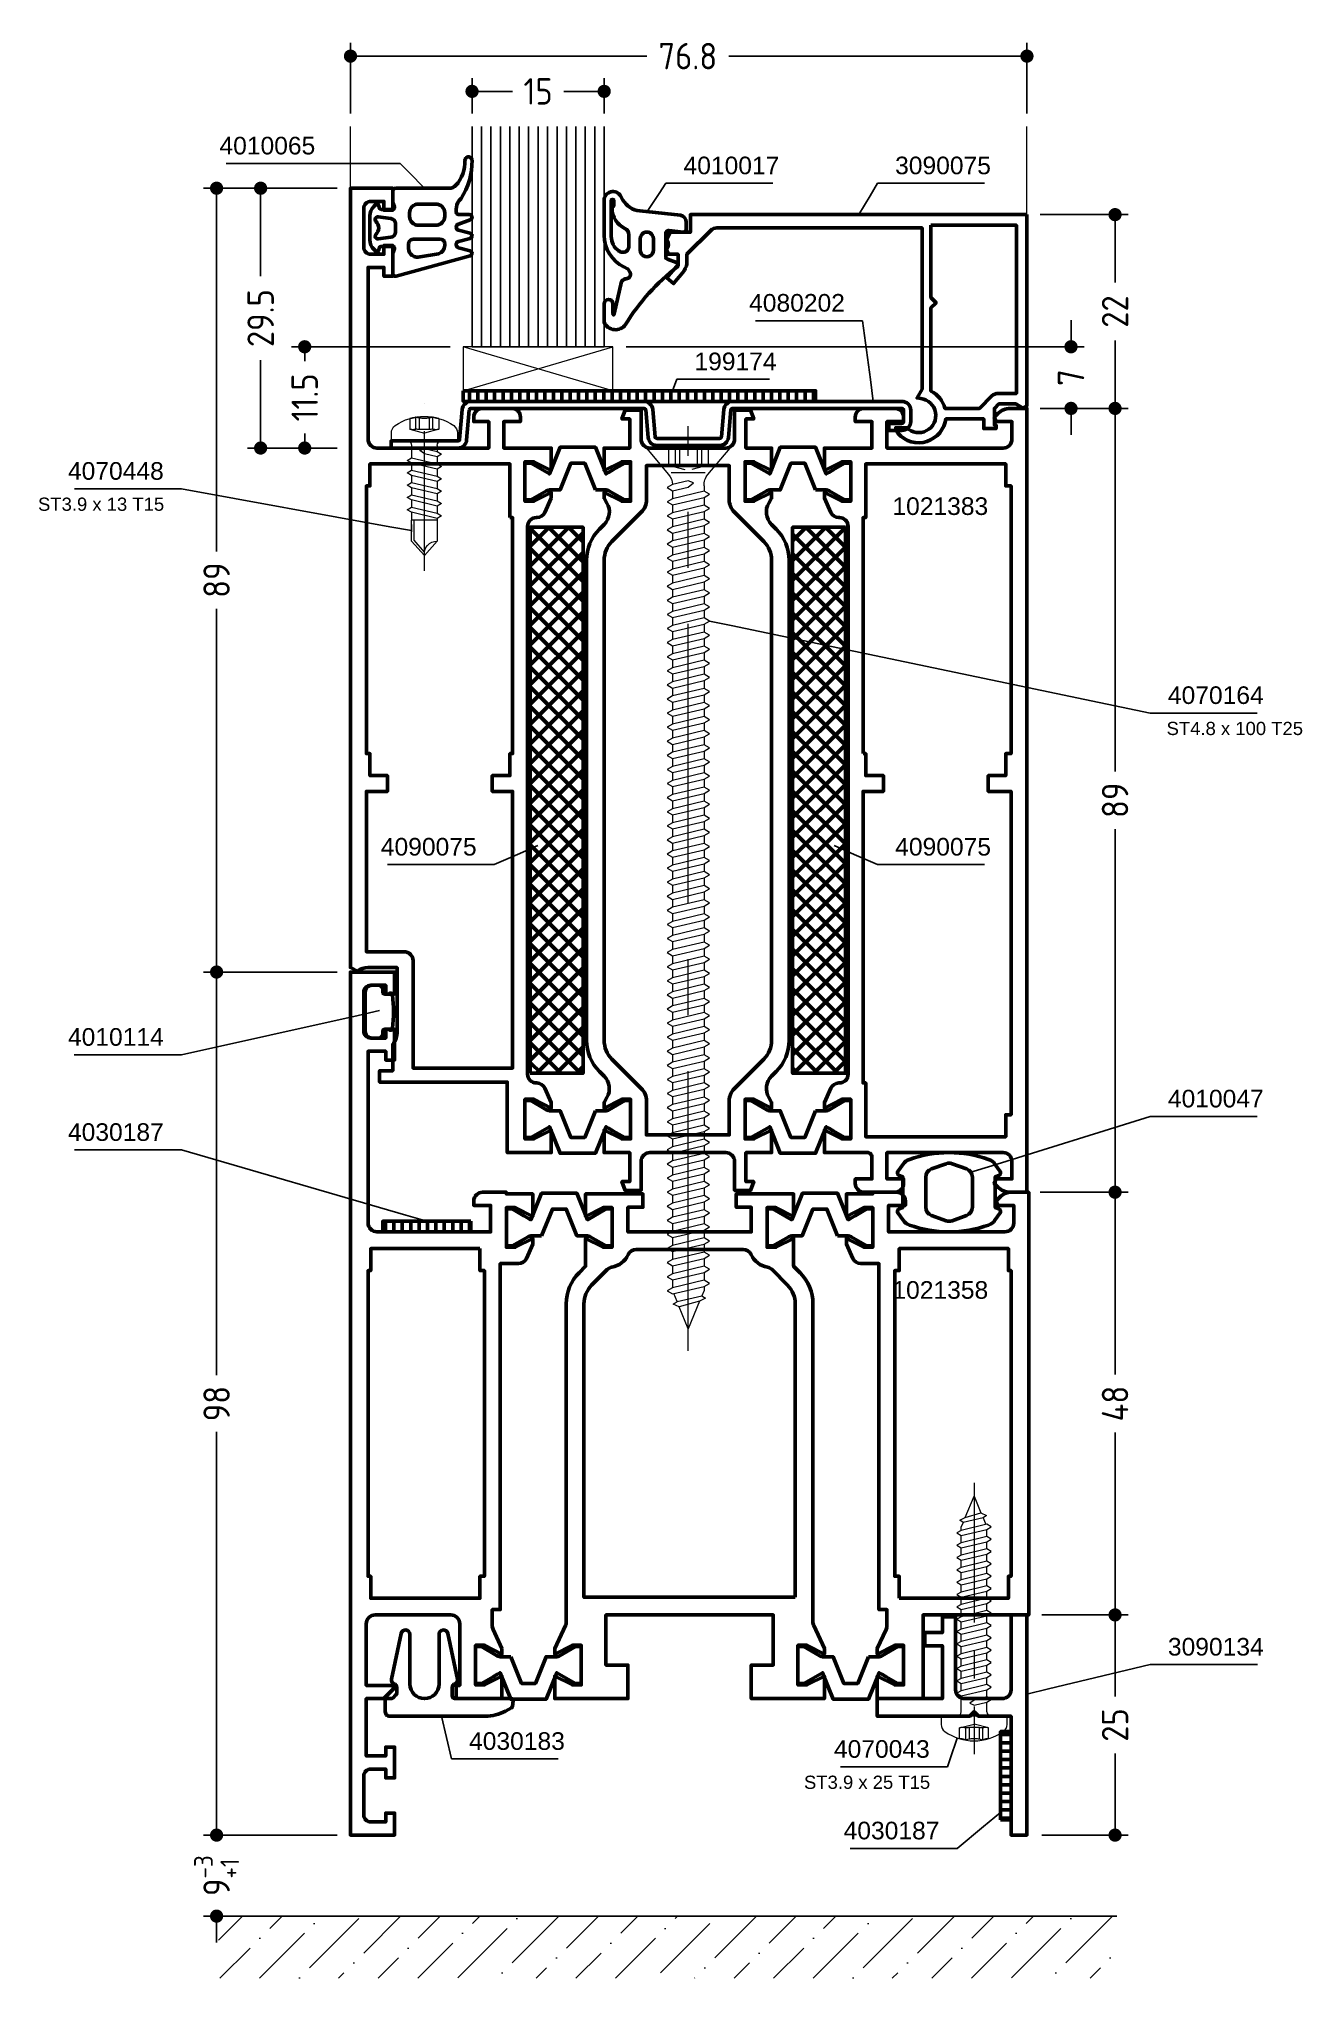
# Model space of a CAD drawing. Header units: millimetres. Extents: x 33 to 176, y 29 to 250.
import ezdxf
from ezdxf.enums import TextEntityAlignment as Align

# ---------------------------------------------------------------- set-up
doc = ezdxf.new("R2010")
doc.units = ezdxf.units.MM
doc.linetypes.add('CENTER', pattern=[50.8, 31.75, -6.35, 6.35, -6.35])
doc.linetypes.add('HIDDEN', pattern=[9.525, 6.35, -3.175])
for name, color, linetype, lineweight in [('AM_5', 3, 'Continuous', 25), ('AM_C', 50, 'Continuous', 50), ('AM_S', 80, 'Continuous', 50), ('Cent3', 70, 'CENTER', 18), ('CHide4', 10, 'HIDDEN', 13), ('Cont2', 2, 'Continuous', 25), ('Cont3', 70, 'Continuous', 18), ('Cont4', 10, 'Continuous', 13)]:
    doc.layers.add(name, color=color, linetype=linetype, lineweight=lineweight)
doc.styles.add('HBS_DIMTEXTSTYLE', font='isocp.shx')
doc.styles.add('SWISSL', font='swissl.ttf')
doc.dimstyles.new('Konstruktionsschnitt 1-1$0', dxfattribs={"dimscale": 0, "dimtxt": 3, "dimasz": 1.5, "dimexe": 1.5, "dimexo": 1.5, "dimgap": 1.5, "dimtad": 0, "dimdsep": 46, "dimtxsty": 'HBS_DIMTEXTSTYLE', "dimblk": 'PUNKT', "dimcen": 0, "dimclrd": 3, "dimclre": 3, "dimclrt": 2, "dimadec": 1, "dimazin": 2, "dimtfac": 0.7, "dimtofl": 0, "dimtmove": 0, "dimatfit": 3, "dimfxl": 0, "dimtolj": 1, "dimtzin": 0, "dimarcsym": 0})

msp = doc.modelspace()

# ---------------------------------------------------------------- texts
at = {"layer": 'AM_5', "color": 2, "char_height": 2, "attachment_point": 3, "style": 'SWISSL'}
for s, insert in [('1021383', (140.809, 197.62)), ('1021358', (140.809, 108.62))]:
    msp.add_mtext(s, dxfattribs=dict(at, insert=insert))

# ---------------------------------------------------------------- blocks, each defined once
blk = doc.blocks.new('*U21', base_point=(43.9, 167.94))
for p, q in [((43.9, 181.87), (18.9, 181.87)), ((43.9, 180.8), (18.9, 180.8)), ((43.9, 179.73), (18.9, 179.73)), ((43.9, 178.66), (18.9, 178.66)), ((43.9, 177.59), (18.9, 177.59)), ((43.9, 176.51), (18.9, 176.51)), ((43.9, 175.44), (18.9, 175.44)), ((43.9, 174.37), (18.9, 174.37)), ((43.9, 173.3), (18.9, 173.3)), ((43.9, 172.23), (18.9, 172.23)), ((43.9, 171.16), (18.9, 171.16)), ((43.9, 170.09), (18.9, 170.09)), ((43.9, 169.01), (18.9, 169.01))]:
    blk.add_line(p, q)
blk.add_lwpolyline([(18.9, 167.94), (43.9, 167.94), (43.9, 182.94), (18.9, 182.94)])
blk = doc.blocks.new('PUNKT')
at = {"color": 0, "linetype": 'Continuous'}
blk.add_line((-0.5, 0), (-1, 0), dxfattribs=at)
at = {"color": 0, "linetype": 'Continuous', "const_width": 0.5}
blk.add_lwpolyline([(-0.25, 0, 1), (0.25, 0, 1)], format="xyb", close=True, dxfattribs=at)
blk = doc.blocks.new('*D27')
at = {"layer": 'AM_5', "color": 3, "lineweight": -2, "transparency": 16777216}
for p, q in [((82.21, 241.22), (82.21, 245.22)), ((97.21, 241.22), (97.21, 245.22)), ((83.71, 243.72), (86.79, 243.72)), ((95.71, 243.72), (92.62, 243.72))]:
    blk.add_line(p, q, dxfattribs=at)
at = {"layer": 'AM_5', "color": 3, "lineweight": -2, "transparency": 16777216, "xscale": 1.5, "yscale": 1.5, "zscale": 1.5, "rotation": 180}
blk.add_blockref('PUNKT', (82.21, 243.72), dxfattribs=at)
at = {"layer": 'AM_5', "color": 3, "lineweight": -2, "transparency": 16777216, "xscale": 1.5, "yscale": 1.5, "zscale": 1.5}
blk.add_blockref('PUNKT', (97.21, 243.72), dxfattribs=at)
at = {"layer": 'AM_5', "color": 2, "transparency": 16777216, "insert": (89.71, 243.72), "char_height": 3, "attachment_point": 5, "style": 'HBS_DIMTEXTSTYLE'}
blk.add_mtext('\\A1;15', dxfattribs=at)
blk = doc.blocks.new('*D28')
at = {"layer": 'AM_5', "color": 3, "lineweight": -2, "transparency": 16777216}
for p, q in [((68.41, 241.22), (68.41, 249.22)), ((145.21, 241.22), (145.21, 249.22)), ((69.91, 247.72), (102.06, 247.72)), ((143.71, 247.72), (111.36, 247.72))]:
    blk.add_line(p, q, dxfattribs=at)
at = {"layer": 'AM_5', "color": 3, "lineweight": -2, "transparency": 16777216, "xscale": 1.5, "yscale": 1.5, "zscale": 1.5, "rotation": 180}
blk.add_blockref('PUNKT', (68.41, 247.72), dxfattribs=at)
at = {"layer": 'AM_5', "color": 3, "lineweight": -2, "transparency": 16777216, "xscale": 1.5, "yscale": 1.5, "zscale": 1.5}
blk.add_blockref('PUNKT', (145.21, 247.72), dxfattribs=at)
at = {"layer": 'AM_5', "color": 2, "transparency": 16777216, "insert": (106.71, 247.72), "char_height": 3, "attachment_point": 5, "style": 'HBS_DIMTEXTSTYLE'}
blk.add_mtext('\\A1;76.8', dxfattribs=at)
blk = doc.blocks.new('*S353')
at = {"layer": 'AM_5', "color": 3, "linetype": 'Continuous'}
blk.add_line((103.47, 232.14), (102.09, 230.06), dxfattribs=at)
at = {"layer": 'AM_5', "color": 3}
for p, q in [((104.22, 233.28), (103.47, 232.14)), ((116.37, 233.28), (104.22, 233.28))]:
    blk.add_line(p, q, dxfattribs=at)
at = {"layer": 'AM_5', "color": 2, "insert": (106.22, 234.28), "char_height": 2, "attachment_point": 7, "style": 'SWISSL'}
blk.add_mtext('4010017', dxfattribs=at)
blk = doc.blocks.new('*S354')
at = {"layer": 'AM_5', "color": 3}
for p, q in [((54.28, 235.53), (74.06, 235.53)), ((74.06, 235.53), (75.07, 234.5))]:
    blk.add_line(p, q, dxfattribs=at)
at = {"layer": 'AM_5', "color": 3, "linetype": 'Continuous'}
blk.add_line((75.07, 234.5), (76.83, 232.72), dxfattribs=at)
at = {"layer": 'AM_5', "color": 2, "insert": (64.41, 236.53), "char_height": 2, "attachment_point": 9, "style": 'SWISSL'}
blk.add_mtext('4010065', dxfattribs=at)
blk = doc.blocks.new('WS4070448')
at = {"layer": 'Cent3', "ltscale": 0.5}
blk.add_line((8.05, -14.4), (8.07, 4.66), dxfattribs=at)
at = {"layer": 'CHide4', "ltscale": 0.3}
for p, q in [((7.1, 1.69), (7.1, 3.08)), ((7.51, 1.69), (7.51, 2.97)), ((8.63, 1.69), (8.63, 2.97)), ((9.04, 1.69), (9.04, 3.08))]:
    blk.add_line(p, q, dxfattribs=at)
for points in [[(6.42, 2.92), (6.42, 1.69)], [(9.72, 2.92), (9.72, 1.69)], [(6.42, 1.69), (8.07, 1.25)], [(9.72, 1.69), (8.07, 1.25)]]:
    blk.add_lwpolyline(points, dxfattribs=at)
for centre, radius, start, end in [((6.48, 4.2), 1.28, 267.2848, 298.8872), ((8.07, 5.85), 2.94, 250.6988, 289.3012), ((9.66, 4.2), 1.28, 241.1128, 272.7152), ((6.76, 2.85), 1.21, 253.6643, 286.3357), ((8.07, 11.78), 10.13, 264.4948, 275.5052), ((9.38, 2.85), 1.21, 253.6643, 286.3357)]:
    blk.add_arc(centre, radius, start, end, dxfattribs=at)
at = {"layer": 'Cont4'}
for p, q in [((6.62, -8.64), (6.62, -11)), ((6.62, -8.64), (9.52, -8.64)), ((9.52, -11), (9.52, -8.64)), ((6.62, -11), (8.07, -12.64)), ((8.07, -12.64), (9.52, -11))]:
    blk.add_line(p, q, dxfattribs=at)
blk.add_lwpolyline([(11.39, 2.11, 0.314856), (4.74, 2.11, 0.244912), (4.32, 1.29), (4.32, 0.36), (11.82, 0.36), (11.82, 1.29, 0.244912), (11.39, 2.11, 0.138291)], format="xyb", dxfattribs=at)
for points in [[(6.12, -1.14), (6.62, -1.43), (8.07, -1.08), (8.57, -0.71), (8.07, -0.51), (6.62, -0.85)], [(6.12, -2.54), (6.62, -2.83), (9.52, -2.14), (10.02, -1.85), (9.52, -1.56), (6.62, -2.25)], [(6.12, -3.94), (6.62, -4.23), (9.52, -3.54), (10.02, -3.25), (9.52, -2.96), (6.62, -3.65)], [(6.12, -5.34), (6.62, -5.63), (9.52, -4.94), (10.02, -4.65), (9.52, -4.36), (6.62, -5.05)], [(6.12, -6.74), (6.62, -7.03), (9.52, -6.34), (10.02, -6.05), (9.52, -5.76), (6.62, -6.45)], [(6.12, -8.14), (6.62, -8.43), (9.52, -7.74), (10.02, -7.45), (9.52, -7.16), (6.62, -7.85)]]:
    blk.add_lwpolyline(points, close=True, dxfattribs=at)
for points in [[(6.62, -0.14), (6.62, -0.85)], [(6.62, -1.43), (6.62, -1.85)], [(6.62, -1.43), (6.62, -2.25)], [(6.62, -1.43), (6.62, -2.25)], [(9.52, -0.14), (9.52, -1.56)], [(9.52, -2.14), (9.52, -2.96)], [(6.62, -2.83), (6.62, -3.65)], [(6.62, -4.23), (6.62, -5.05)], [(9.52, -3.54), (9.52, -4.36)], [(6.62, -5.63), (6.62, -6.45)], [(9.52, -4.94), (9.52, -5.76)], [(9.52, -6.34), (9.52, -7.16)], [(6.62, -7.03), (6.62, -7.85)], [(6.62, -8.43), (6.62, -8.64)], [(9.27, -8.64), (9.27, -10.89), (8.1, -12.28)], [(9.52, -7.74), (9.52, -8.64)], [(6.62, -9.83), (6.62, -10.65)], [(9.52, -9.14), (9.52, -9.96)]]:
    blk.add_lwpolyline(points, dxfattribs=at)
for centre, radius, start, end in [((6.12, -0.14), 0.5, 0, 90), ((10.02, -0.14), 0.5, 90, 180), ((6.61, -12.47), 1.47, 353.4244, 89.6688)]:
    blk.add_arc(centre, radius, start, end, dxfattribs=at)
blk = doc.blocks.new('*S355')
at = {"layer": 'AM_5', "color": 3}
for p, q in [((37.06, 198.59), (49.21, 198.59)), ((49.21, 198.59), (72.89, 194.29))]:
    blk.add_line(p, q, dxfattribs=at)
at = {"layer": 'AM_5', "color": 3, "linetype": 'Continuous'}
blk.add_line((72.89, 194.29), (75.35, 193.84), dxfattribs=at)
at = {"layer": 'AM_5', "color": 2, "insert": (47.21, 199.59), "char_height": 2, "attachment_point": 9, "style": 'SWISSL'}
blk.add_mtext('4070448', dxfattribs=at)
blk = doc.blocks.new('*D33')
at = {"layer": 'AM_5', "color": 3, "lineweight": -2, "transparency": 16777216}
for p, q in [((146.71, 229.72), (156.71, 229.72)), ((155.21, 228.22), (155.21, 222)), ((155.21, 209.22), (155.21, 215.44)), ((146.71, 207.72), (156.71, 207.72))]:
    blk.add_line(p, q, dxfattribs=at)
at = {"layer": 'AM_5', "color": 3, "lineweight": -2, "transparency": 16777216, "xscale": 1.5, "yscale": 1.5, "zscale": 1.5}
for p, rotation in [((155.21, 229.72), 90), ((155.21, 207.72), 270)]:
    blk.add_blockref('PUNKT', p, dxfattribs=dict(at, rotation=rotation))
at = {"layer": 'AM_5', "color": 2, "transparency": 16777216, "insert": (155.21, 218.72), "char_height": 3, "attachment_point": 5, "rotation": 90, "style": 'HBS_DIMTEXTSTYLE'}
blk.add_mtext('\\A1;22', dxfattribs=at)
blk = doc.blocks.new('*D34')
at = {"layer": 'AM_5', "color": 3, "lineweight": -2, "transparency": 16777216}
for p, q in [((150.21, 216.22), (150.21, 217.72)), ((99.71, 214.72), (151.71, 214.72)), ((146.71, 207.72), (151.71, 207.72)), ((150.21, 206.22), (150.21, 204.72))]:
    blk.add_line(p, q, dxfattribs=at)
at = {"layer": 'AM_5', "color": 3, "lineweight": -2, "transparency": 16777216, "xscale": 1.5, "yscale": 1.5, "zscale": 1.5}
for p, rotation in [((150.21, 214.72), 270), ((150.21, 207.72), 90)]:
    blk.add_blockref('PUNKT', p, dxfattribs=dict(at, rotation=rotation))
at = {"layer": 'AM_5', "color": 2, "transparency": 16777216, "insert": (150.21, 211.22), "char_height": 3, "attachment_point": 5, "rotation": 90, "style": 'HBS_DIMTEXTSTYLE'}
blk.add_mtext('\\A1;7', dxfattribs=at)
blk = doc.blocks.new('*D35')
at = {"layer": 'AM_5', "color": 3, "lineweight": -2, "transparency": 16777216}
for p, q in [((79.71, 214.72), (61.71, 214.72)), ((63.21, 213.22), (63.21, 213.08)), ((63.21, 204.72), (63.21, 204.86)), ((66.91, 203.22), (61.71, 203.22))]:
    blk.add_line(p, q, dxfattribs=at)
at = {"layer": 'AM_5', "color": 3, "lineweight": -2, "transparency": 16777216, "xscale": 1.5, "yscale": 1.5, "zscale": 1.5}
for p, rotation in [((63.21, 214.72), 90), ((63.21, 203.22), 270)]:
    blk.add_blockref('PUNKT', p, dxfattribs=dict(at, rotation=rotation))
at = {"layer": 'AM_5', "color": 2, "transparency": 16777216, "insert": (63.21, 208.97), "char_height": 3, "attachment_point": 5, "rotation": 90, "style": 'HBS_DIMTEXTSTYLE'}
blk.add_mtext('\\A1;11.5', dxfattribs=at)
blk = doc.blocks.new('*D36')
at = {"layer": 'AM_5', "color": 3, "lineweight": -2, "transparency": 16777216}
for p, q in [((66.91, 232.72), (56.71, 232.72)), ((58.21, 231.22), (58.21, 222.73)), ((58.21, 204.72), (58.21, 213.21)), ((66.91, 203.22), (56.71, 203.22))]:
    blk.add_line(p, q, dxfattribs=at)
at = {"layer": 'AM_5', "color": 3, "lineweight": -2, "transparency": 16777216, "xscale": 1.5, "yscale": 1.5, "zscale": 1.5}
for p, rotation in [((58.21, 232.72), 90), ((58.21, 203.22), 270)]:
    blk.add_blockref('PUNKT', p, dxfattribs=dict(at, rotation=rotation))
at = {"layer": 'AM_5', "color": 2, "transparency": 16777216, "insert": (58.21, 217.97), "char_height": 3, "attachment_point": 5, "rotation": 90, "style": 'HBS_DIMTEXTSTYLE'}
blk.add_mtext('\\A1;29.5', dxfattribs=at)
blk = doc.blocks.new('*S356')
at = {"layer": 'AM_5', "color": 3, "linetype": 'Continuous'}
blk.add_line((127.39, 231.86), (126.11, 229.72), dxfattribs=at)
at = {"layer": 'AM_5', "color": 3}
for p, q in [((128.24, 233.28), (127.39, 231.86)), ((140.38, 233.28), (128.24, 233.28))]:
    blk.add_line(p, q, dxfattribs=at)
at = {"layer": 'AM_5', "color": 2, "insert": (130.24, 234.28), "char_height": 2, "attachment_point": 7, "style": 'SWISSL'}
blk.add_mtext('3090075', dxfattribs=at)
blk = doc.blocks.new('*S357')
at = {"layer": 'AM_5', "color": 3}
for p, q in [((105.46, 211.03), (104.97, 209.72)), ((115.98, 211.03), (105.46, 211.03))]:
    blk.add_line(p, q, dxfattribs=at)
at = {"layer": 'AM_5', "color": 2, "insert": (107.46, 212.03), "char_height": 2, "attachment_point": 7, "style": 'SWISSL'}
blk.add_mtext('199174', dxfattribs=at)
blk = doc.blocks.new('*S358')
at = {"layer": 'AM_5', "color": 3}
for p, q in [((114.4, 217.68), (126.54, 217.68)), ((126.54, 217.68), (127.43, 211))]:
    blk.add_line(p, q, dxfattribs=at)
at = {"layer": 'AM_5', "color": 3, "linetype": 'Continuous'}
blk.add_line((127.43, 211), (127.76, 208.52), dxfattribs=at)
at = {"layer": 'AM_5', "color": 2, "insert": (124.54, 218.68), "char_height": 2, "attachment_point": 9, "style": 'SWISSL'}
blk.add_mtext('4080202', dxfattribs=at)
blk = doc.blocks.new('ZAHL rechts')
at = {"layer": 'AM_5', "color": 2, "style": 'SWISSL'}
blk.add_attdef('XXX', text='', height=1.5, dxfattribs=at).set_placement((-1.95, -2.5), align=Align.RIGHT)
blk = doc.blocks.new('*D40')
at = {"layer": 'AM_5', "color": 3, "lineweight": -2, "transparency": 16777216}
for p, q in [((146.71, 207.72), (156.71, 207.72)), ((155.21, 206.22), (155.21, 166.48)), ((155.21, 120.22), (155.21, 159.96)), ((146.71, 118.72), (156.71, 118.72))]:
    blk.add_line(p, q, dxfattribs=at)
at = {"layer": 'AM_5', "color": 3, "lineweight": -2, "transparency": 16777216, "xscale": 1.5, "yscale": 1.5, "zscale": 1.5}
for p, rotation in [((155.21, 207.72), 90), ((155.21, 118.72), 270)]:
    blk.add_blockref('PUNKT', p, dxfattribs=dict(at, rotation=rotation))
at = {"layer": 'AM_5', "color": 2, "transparency": 16777216, "insert": (155.21, 163.22), "char_height": 3, "attachment_point": 5, "rotation": 90, "style": 'HBS_DIMTEXTSTYLE'}
blk.add_mtext('\\A1;89', dxfattribs=at)
blk = doc.blocks.new('*D66')
at = {"layer": 'AM_5', "color": 3, "lineweight": -2, "transparency": 16777216}
for p, q in [((66.91, 232.72), (51.71, 232.72)), ((53.21, 231.22), (53.21, 191.48)), ((53.21, 145.22), (53.21, 184.96)), ((66.91, 143.72), (51.71, 143.72))]:
    blk.add_line(p, q, dxfattribs=at)
at = {"layer": 'AM_5', "color": 3, "lineweight": -2, "transparency": 16777216, "xscale": 1.5, "yscale": 1.5, "zscale": 1.5}
for p, rotation in [((53.21, 232.72), 90), ((53.21, 143.72), 270)]:
    blk.add_blockref('PUNKT', p, dxfattribs=dict(at, rotation=rotation))
at = {"layer": 'AM_5', "color": 2, "transparency": 16777216, "insert": (53.21, 188.22), "char_height": 3, "attachment_point": 5, "rotation": 90, "style": 'HBS_DIMTEXTSTYLE'}
blk.add_mtext('\\A1;89', dxfattribs=at)
blk = doc.blocks.new('ws4070164')
at = {"layer": 'Cent3'}
blk.add_lwpolyline([(0, -102.5), (0, 2.5)], dxfattribs=at)
at = {"layer": 'CHide4', "ltscale": 0.3}
for points in [[(-2.25, 0), (-2.25, -1.93)], [(-1, 0), (-1, -1.93)], [(1, 0), (1, -1.93)], [(2.25, 0), (2.25, -1.93)], [(-2.25, -1.93), (0, -2.53)], [(-1.5, -0.06), (-1.5, -1.99)], [(2.25, -1.93), (0, -2.53)], [(1.5, -0.06), (1.5, -1.99)]]:
    blk.add_lwpolyline(points, dxfattribs=at)
for centre, radius, start, end in [((-1.63, 3.32), 3.38, 259.3357, 280.6643), ((0, 3.36), 3.5, 253.4149, 286.5851), ((-1.63, 1.39), 3.38, 259.3357, 280.6643), ((0, 6.17), 8.16, 262.9585, 277.0415), ((1.62, 3.32), 3.38, 259.3357, 280.6643), ((1.62, 1.39), 3.38, 259.3357, 280.6643)]:
    blk.add_arc(centre, radius, start, end, dxfattribs=at)
at = {"layer": 'Cont4'}
blk.add_lwpolyline([(1.79, -4.29, -0.186611), (2.23, -3), (4.75, 0), (-4.75, 0), (-2.23, -3, -0.166767), (-1.79, -4.15)], format="xyb", dxfattribs=at)
for points in [[(0, -3.72), (-1.79, -4.15), (-2.4, -4.5), (-1.79, -4.85), (0, -4.43), (0.61, -3.97), (0, -3.72)], [(1.93, -2.8), (-1.93, -2.8)], [(1.79, -4.29), (1.79, -4.89)], [(-1.79, -4.85), (-1.79, -5.35)], [(-1.79, -4.85), (-1.79, -5.75)], [(-1.79, -4.85), (-1.79, -5.35)], [(-1.79, -6.45), (-1.79, -7.35)], [(1.79, -5.61), (1.79, -6.49)], [(-1.79, -8.05), (-1.79, -8.95)], [(1.79, -7.21), (1.79, -8.09)], [(-1.79, -9.65), (-1.79, -10.55)], [(1.79, -8.81), (1.79, -9.69)], [(1.79, -10.41), (1.79, -11.29)], [(-1.79, -11.25), (-1.79, -12.15)], [(-1.79, -12.85), (-1.79, -13.75)], [(1.79, -12.01), (1.79, -12.89)], [(-1.79, -14.45), (-1.79, -15.35)], [(1.79, -13.61), (1.79, -14.49)], [(1.79, -15.21), (1.79, -16.09)], [(-1.79, -16.05), (-1.79, -16.95)], [(1.79, -16.81), (1.79, -17.69)], [(-1.79, -17.65), (-1.79, -18.55)], [(-1.79, -19.25), (-1.79, -20.15)], [(1.79, -18.41), (1.79, -19.29)], [(-1.79, -20.85), (-1.79, -21.75)], [(1.79, -20.01), (1.79, -20.89)], [(1.79, -21.61), (1.79, -22.49)], [(-1.79, -22.45), (-1.79, -23.35)], [(-1.79, -24.05), (-1.79, -24.95)], [(1.79, -23.21), (1.79, -24.09)], [(-1.79, -25.65), (-1.79, -26.55)], [(1.79, -24.81), (1.79, -25.69)], [(1.79, -26.41), (1.79, -27.29)], [(-1.79, -27.25), (-1.79, -28.15)], [(1.79, -28.01), (1.79, -28.89)], [(-1.79, -28.85), (-1.79, -29.75)], [(-1.79, -30.45), (-1.79, -31.35)], [(1.79, -29.61), (1.79, -30.49)], [(-1.79, -32.05), (-1.79, -32.95)], [(1.79, -31.21), (1.79, -32.09)], [(1.79, -32.81), (1.79, -33.69)], [(-1.79, -33.65), (-1.79, -34.55)], [(1.79, -34.41), (1.79, -35.29)], [(-1.79, -35.25), (-1.79, -36.15)], [(-1.79, -36.85), (-1.79, -37.75)], [(1.79, -36.01), (1.79, -36.89)], [(-1.79, -38.45), (-1.79, -39.35)], [(1.79, -37.61), (1.79, -38.49)], [(1.79, -39.21), (1.79, -40.09)], [(-1.79, -40.05), (-1.79, -40.95)], [(-1.79, -41.65), (-1.79, -42.55)], [(1.79, -40.81), (1.79, -41.69)], [(-1.79, -43.25), (-1.79, -44.15)], [(1.79, -42.41), (1.79, -43.29)], [(1.79, -44.01), (1.79, -44.89)], [(-1.79, -44.85), (-1.79, -45.75)], [(1.79, -45.61), (1.79, -46.49)], [(-1.79, -46.45), (-1.79, -47.35)], [(-1.79, -48.05), (-1.79, -48.95)], [(1.79, -47.21), (1.79, -48.09)], [(-1.79, -49.65), (-1.79, -50.55)], [(1.79, -48.81), (1.79, -49.69)], [(1.79, -50.41), (1.79, -51.29)], [(-1.79, -51.25), (-1.79, -52.15)], [(-1.79, -52.85), (-1.79, -53.75)], [(1.79, -52.01), (1.79, -52.89)], [(-1.79, -54.45), (-1.79, -55.35)], [(1.79, -53.61), (1.79, -54.49)], [(-1.79, -56.05), (-1.79, -56.95)], [(1.79, -55.21), (1.79, -56.09)], [(1.79, -56.81), (1.79, -57.69)], [(-1.79, -57.65), (-1.79, -58.55)], [(-1.79, -59.25), (-1.79, -60.15)], [(1.79, -58.41), (1.79, -59.29)], [(-1.79, -60.85), (-1.79, -61.75)], [(1.79, -60.01), (1.79, -60.89)], [(1.79, -61.61), (1.79, -62.49)], [(-1.79, -62.45), (-1.79, -63.35)], [(1.79, -63.21), (1.79, -64.09)], [(-1.79, -64.05), (-1.79, -64.95)], [(-1.79, -65.65), (-1.79, -66.55)], [(1.79, -64.81), (1.79, -65.69)], [(-1.79, -67.25), (-1.79, -68.15)], [(1.79, -66.41), (1.79, -67.29)], [(1.79, -68.01), (1.79, -68.89)], [(-1.79, -68.85), (-1.79, -69.75)], [(-1.79, -70.45), (-1.79, -71.35)], [(1.79, -69.61), (1.79, -70.49)], [(-1.79, -72.05), (-1.79, -72.95)], [(1.79, -71.21), (1.79, -72.09)], [(-1.79, -73.65), (-1.79, -74.55)], [(1.79, -72.81), (1.79, -73.69)], [(1.79, -74.41), (1.79, -75.29)], [(-1.79, -75.25), (-1.79, -76.15)], [(-1.79, -76.85), (-1.79, -77.75)], [(1.79, -76.01), (1.79, -76.89)], [(-1.79, -78.45), (-1.79, -79.35)], [(1.79, -77.61), (1.79, -78.49)], [(1.79, -79.21), (1.79, -80.09)], [(-1.79, -80.05), (-1.79, -80.95)], [(1.79, -80.81), (1.79, -81.69)], [(-1.79, -81.65), (-1.79, -82.55)], [(-1.79, -83.25), (-1.79, -84.15)], [(1.79, -82.41), (1.79, -83.29)], [(-1.79, -84.85), (-1.79, -85.75)], [(1.79, -84.01), (1.79, -84.89)], [(1.79, -85.61), (1.79, -86.49)], [(-1.79, -86.45), (-1.79, -87.35)], [(-1.79, -88.05), (-1.79, -88.95)], [(1.79, -87.21), (1.79, -88.09)], [(-1.79, -89.65), (-1.79, -90.55)], [(1.79, -88.81), (1.79, -89.69)], [(-1.79, -91.25), (-1.79, -92.15)], [(1.79, -90.41), (1.79, -91.29)], [(1.79, -92.01), (1.79, -92.89)], [(-1.79, -92.85), (-1.79, -93.75)], [(-1.79, -94.45), (-1.79, -95.35)], [(1.79, -93.61), (1.79, -94.49)], [(-1.28, -96.91), (-1.65, -96.02)], [(1.29, -96.88), (0, -100), (-1.02, -97.53)], [(1.79, -95.68), (1.55, -96.27)], [(1.79, -95.21), (1.79, -95.68)]]:
    blk.add_lwpolyline(points, dxfattribs=at)
for points in [[(1.79, -5.61), (2.41, -5.25), (1.79, -4.89), (-1.79, -5.75), (-2.4, -6.1), (-1.79, -6.45)], [(1.79, -7.21), (2.41, -6.85), (1.79, -6.49), (-1.79, -7.35), (-2.4, -7.7), (-1.79, -8.05)], [(1.79, -8.81), (2.41, -8.45), (1.79, -8.09), (-1.79, -8.95), (-2.4, -9.3), (-1.79, -9.65)], [(1.79, -10.41), (2.41, -10.05), (1.79, -9.69), (-1.79, -10.55), (-2.4, -10.9), (-1.79, -11.25)], [(1.79, -12.01), (2.41, -11.65), (1.79, -11.29), (-1.79, -12.15), (-2.4, -12.5), (-1.79, -12.85)], [(1.79, -13.61), (2.41, -13.25), (1.79, -12.89), (-1.79, -13.75), (-2.4, -14.1), (-1.79, -14.45)], [(1.79, -15.21), (2.41, -14.85), (1.79, -14.49), (-1.79, -15.35), (-2.4, -15.7), (-1.79, -16.05)], [(1.79, -16.81), (2.41, -16.45), (1.79, -16.09), (-1.79, -16.95), (-2.4, -17.3), (-1.79, -17.65)], [(1.79, -18.41), (2.41, -18.05), (1.79, -17.69), (-1.79, -18.55), (-2.4, -18.9), (-1.79, -19.25)], [(1.79, -20.01), (2.41, -19.65), (1.79, -19.29), (-1.79, -20.15), (-2.4, -20.5), (-1.79, -20.85)], [(1.79, -21.61), (2.41, -21.25), (1.79, -20.89), (-1.79, -21.75), (-2.4, -22.1), (-1.79, -22.45)], [(1.79, -23.21), (2.41, -22.85), (1.79, -22.49), (-1.79, -23.35), (-2.4, -23.7), (-1.79, -24.05)], [(1.79, -24.81), (2.41, -24.45), (1.79, -24.09), (-1.79, -24.95), (-2.4, -25.3), (-1.79, -25.65)], [(1.79, -26.41), (2.41, -26.05), (1.79, -25.69), (-1.79, -26.55), (-2.4, -26.9), (-1.79, -27.25)], [(1.79, -28.01), (2.41, -27.65), (1.79, -27.29), (-1.79, -28.15), (-2.4, -28.5), (-1.79, -28.85)], [(1.79, -29.61), (2.41, -29.25), (1.79, -28.89), (-1.79, -29.75), (-2.4, -30.1), (-1.79, -30.45)], [(1.79, -31.21), (2.41, -30.85), (1.79, -30.49), (-1.79, -31.35), (-2.4, -31.7), (-1.79, -32.05)], [(1.79, -32.81), (2.41, -32.45), (1.79, -32.09), (-1.79, -32.95), (-2.4, -33.3), (-1.79, -33.65)], [(1.79, -34.41), (2.41, -34.05), (1.79, -33.69), (-1.79, -34.55), (-2.4, -34.9), (-1.79, -35.25)], [(1.79, -36.01), (2.41, -35.65), (1.79, -35.29), (-1.79, -36.15), (-2.4, -36.5), (-1.79, -36.85)], [(1.79, -37.61), (2.41, -37.25), (1.79, -36.89), (-1.79, -37.75), (-2.4, -38.1), (-1.79, -38.45)], [(1.79, -39.21), (2.41, -38.85), (1.79, -38.49), (-1.79, -39.35), (-2.4, -39.7), (-1.79, -40.05)], [(1.79, -40.81), (2.41, -40.45), (1.79, -40.09), (-1.79, -40.95), (-2.4, -41.3), (-1.79, -41.65)], [(1.79, -42.41), (2.41, -42.05), (1.79, -41.69), (-1.79, -42.55), (-2.4, -42.9), (-1.79, -43.25)], [(1.79, -44.01), (2.41, -43.65), (1.79, -43.29), (-1.79, -44.15), (-2.4, -44.5), (-1.79, -44.85)], [(1.79, -45.61), (2.41, -45.25), (1.79, -44.89), (-1.79, -45.75), (-2.4, -46.1), (-1.79, -46.45)], [(1.79, -47.21), (2.41, -46.85), (1.79, -46.49), (-1.79, -47.35), (-2.4, -47.7), (-1.79, -48.05)], [(1.79, -48.81), (2.41, -48.45), (1.79, -48.09), (-1.79, -48.95), (-2.4, -49.3), (-1.79, -49.65)], [(1.79, -50.41), (2.41, -50.05), (1.79, -49.69), (-1.79, -50.55), (-2.4, -50.9), (-1.79, -51.25)], [(1.79, -52.01), (2.41, -51.65), (1.79, -51.29), (-1.79, -52.15), (-2.4, -52.5), (-1.79, -52.85)], [(1.79, -53.61), (2.41, -53.25), (1.79, -52.89), (-1.79, -53.75), (-2.4, -54.1), (-1.79, -54.45)], [(1.79, -55.21), (2.41, -54.85), (1.79, -54.49), (-1.79, -55.35), (-2.4, -55.7), (-1.79, -56.05)], [(1.79, -56.81), (2.41, -56.45), (1.79, -56.09), (-1.79, -56.95), (-2.4, -57.3), (-1.79, -57.65)], [(1.79, -58.41), (2.41, -58.05), (1.79, -57.69), (-1.79, -58.55), (-2.4, -58.9), (-1.79, -59.25)], [(1.79, -60.01), (2.41, -59.65), (1.79, -59.29), (-1.79, -60.15), (-2.4, -60.5), (-1.79, -60.85)], [(1.79, -61.61), (2.41, -61.25), (1.79, -60.89), (-1.79, -61.75), (-2.4, -62.1), (-1.79, -62.45)], [(1.79, -63.21), (2.41, -62.85), (1.79, -62.49), (-1.79, -63.35), (-2.4, -63.7), (-1.79, -64.05)], [(1.79, -64.81), (2.41, -64.45), (1.79, -64.09), (-1.79, -64.95), (-2.4, -65.3), (-1.79, -65.65)], [(1.79, -66.41), (2.41, -66.05), (1.79, -65.69), (-1.79, -66.55), (-2.4, -66.9), (-1.79, -67.25)], [(1.79, -68.01), (2.41, -67.65), (1.79, -67.29), (-1.79, -68.15), (-2.4, -68.5), (-1.79, -68.85)], [(1.79, -69.61), (2.41, -69.25), (1.79, -68.89), (-1.79, -69.75), (-2.4, -70.1), (-1.79, -70.45)], [(1.79, -71.21), (2.41, -70.85), (1.79, -70.49), (-1.79, -71.35), (-2.4, -71.7), (-1.79, -72.05)], [(1.79, -72.81), (2.41, -72.45), (1.79, -72.09), (-1.79, -72.95), (-2.4, -73.3), (-1.79, -73.65)], [(1.79, -74.41), (2.41, -74.05), (1.79, -73.69), (-1.79, -74.55), (-2.4, -74.9), (-1.79, -75.25)], [(1.79, -76.01), (2.41, -75.65), (1.79, -75.29), (-1.79, -76.15), (-2.4, -76.5), (-1.79, -76.85)], [(1.79, -77.61), (2.41, -77.25), (1.79, -76.89), (-1.79, -77.75), (-2.4, -78.1), (-1.79, -78.45)], [(1.79, -79.21), (2.41, -78.85), (1.79, -78.49), (-1.79, -79.35), (-2.4, -79.7), (-1.79, -80.05)], [(1.79, -80.81), (2.41, -80.45), (1.79, -80.09), (-1.79, -80.95), (-2.4, -81.3), (-1.79, -81.65)], [(1.79, -82.41), (2.41, -82.05), (1.79, -81.69), (-1.79, -82.55), (-2.4, -82.9), (-1.79, -83.25)], [(1.79, -84.01), (2.41, -83.65), (1.79, -83.29), (-1.79, -84.15), (-2.4, -84.5), (-1.79, -84.85)], [(1.79, -85.61), (2.41, -85.25), (1.79, -84.89), (-1.79, -85.75), (-2.4, -86.1), (-1.79, -86.45)], [(1.79, -87.21), (2.41, -86.85), (1.79, -86.49), (-1.79, -87.35), (-2.4, -87.7), (-1.79, -88.05)], [(1.79, -88.81), (2.41, -88.45), (1.79, -88.09), (-1.79, -88.95), (-2.4, -89.3), (-1.79, -89.65)], [(1.79, -90.41), (2.41, -90.05), (1.79, -89.69), (-1.79, -90.55), (-2.4, -90.9), (-1.79, -91.25)], [(1.79, -92.01), (2.41, -91.65), (1.79, -91.29), (-1.79, -92.15), (-2.4, -92.5), (-1.79, -92.85)], [(1.79, -93.61), (2.41, -93.25), (1.79, -92.89), (-1.79, -93.75), (-2.4, -94.1), (-1.79, -94.45)], [(1.79, -95.21), (2.41, -94.85), (1.79, -94.49), (-1.79, -95.35), (-2.4, -95.7), (-1.79, -96.05)], [(1.55, -96.27), (1.97, -96.55), (1.29, -96.88), (-1.02, -97.53), (-1.7, -97.2), (-1.28, -96.91)]]:
    blk.add_lwpolyline(points, close=True, dxfattribs=at)
blk = doc.blocks.new('*D47')
at = {"layer": 'AM_5', "color": 3, "lineweight": -2, "transparency": 16777216}
for p, q in [((53.21, 47.22), (53.21, 48.72)), ((66.91, 45.72), (51.71, 45.72)), ((57.81, 36.52), (51.71, 36.52)), ((53.21, 35.02), (53.21, 33.52))]:
    blk.add_line(p, q, dxfattribs=at)
at = {"layer": 'AM_5', "color": 3, "lineweight": -2, "transparency": 16777216, "xscale": 1.5, "yscale": 1.5, "zscale": 1.5}
for p, rotation in [((53.21, 45.72), 270), ((53.21, 36.52), 90)]:
    blk.add_blockref('PUNKT', p, dxfattribs=dict(at, rotation=rotation))
at = {"layer": 'AM_5', "color": 2, "transparency": 16777216, "insert": (53.21, 41.12), "char_height": 3, "attachment_point": 5, "rotation": 90, "style": 'HBS_DIMTEXTSTYLE'}
blk.add_mtext('\\A1;9{}{\\H0.71x;\\C2;\\S-3^ +1;}', dxfattribs=at)
blk = doc.blocks.new('*S359')
at = {"layer": 'AM_5', "color": 3, "linetype": 'Continuous'}
blk.add_line((111.62, 183.06), (109.17, 183.57), dxfattribs=at)
at = {"layer": 'AM_5', "color": 3}
for p, q in [((159.21, 173.13), (111.62, 183.06)), ((171.36, 173.13), (159.21, 173.13))]:
    blk.add_line(p, q, dxfattribs=at)
at = {"layer": 'AM_5', "color": 2, "insert": (161.21, 174.13), "char_height": 2, "attachment_point": 7, "style": 'SWISSL'}
blk.add_mtext('4070164', dxfattribs=at)
blk = doc.blocks.new('ZAHL links')
at = {"layer": 'AM_5', "color": 2, "style": 'SWISSL'}
blk.add_attdef('XXX', (1.85, -2.5), '', height=1.5, dxfattribs=at)
blk = doc.blocks.new('*S360')
at = {"layer": 'AM_5', "color": 3, "linetype": 'Continuous'}
blk.add_line((125.6, 157.07), (123.31, 158.07), dxfattribs=at)
at = {"layer": 'AM_5', "color": 3}
for p, q in [((128.25, 155.92), (125.6, 157.07)), ((140.38, 155.92), (128.25, 155.92))]:
    blk.add_line(p, q, dxfattribs=at)
at = {"layer": 'AM_5', "color": 2, "insert": (130.25, 156.92), "char_height": 2, "attachment_point": 7, "style": 'SWISSL'}
blk.add_mtext('4090075', dxfattribs=at)
blk = doc.blocks.new('*S361')
at = {"layer": 'AM_5', "color": 3}
for p, q in [((84.73, 155.92), (87.38, 157.07)), ((72.6, 155.92), (84.73, 155.92))]:
    blk.add_line(p, q, dxfattribs=at)
at = {"layer": 'AM_5', "color": 3, "linetype": 'Continuous'}
blk.add_line((87.38, 157.07), (89.67, 158.07), dxfattribs=at)
at = {"layer": 'AM_5', "color": 2, "insert": (82.73, 156.92), "char_height": 2, "attachment_point": 9, "style": 'SWISSL'}
blk.add_mtext('4090075', dxfattribs=at)
blk = doc.blocks.new('*S362')
at = {"layer": 'AM_5', "color": 3}
for p, q in [((49.21, 134.32), (69.28, 138.8)), ((37.05, 134.32), (49.21, 134.32))]:
    blk.add_line(p, q, dxfattribs=at)
at = {"layer": 'AM_5', "color": 3, "linetype": 'Continuous'}
blk.add_line((69.28, 138.8), (71.72, 139.34), dxfattribs=at)
at = {"layer": 'AM_5', "color": 2, "insert": (47.21, 135.32), "char_height": 2, "attachment_point": 9, "style": 'SWISSL'}
blk.add_mtext('4010114', dxfattribs=at)
blk = doc.blocks.new('*S363')
at = {"layer": 'AM_5', "color": 3}
for p, q in [((37.06, 123.52), (49.21, 123.52)), ((49.21, 123.52), (74.68, 116.12))]:
    blk.add_line(p, q, dxfattribs=at)
at = {"layer": 'AM_5', "color": 3, "linetype": 'Continuous'}
blk.add_line((74.68, 116.12), (77.08, 115.42), dxfattribs=at)
at = {"layer": 'AM_5', "color": 2, "insert": (47.21, 124.52), "char_height": 2, "attachment_point": 9, "style": 'SWISSL'}
blk.add_mtext('4030187', dxfattribs=at)
blk = doc.blocks.new('*S364')
at = {"layer": 'AM_5', "color": 3}
for p, q in [((159.21, 127.32), (141.22, 121.73)), ((171.36, 127.32), (159.21, 127.32))]:
    blk.add_line(p, q, dxfattribs=at)
at = {"layer": 'AM_5', "color": 3, "linetype": 'Continuous'}
blk.add_line((141.22, 121.73), (138.83, 120.99), dxfattribs=at)
at = {"layer": 'AM_5', "color": 2, "insert": (161.21, 128.32), "char_height": 2, "attachment_point": 7, "style": 'SWISSL'}
blk.add_mtext('4010047\\P', dxfattribs=at)
blk = doc.blocks.new('*S365')
at = {"layer": 'AM_5', "color": 3}
for p, q in [((137.27, 44.21), (140.28, 46.69)), ((125.12, 44.21), (137.27, 44.21))]:
    blk.add_line(p, q, dxfattribs=at)
at = {"layer": 'AM_5', "color": 3, "linetype": 'Continuous'}
blk.add_line((140.28, 46.69), (142.21, 48.27), dxfattribs=at)
at = {"layer": 'AM_5', "color": 2, "insert": (135.27, 45.21), "char_height": 2, "attachment_point": 9, "style": 'SWISSL'}
blk.add_mtext('4030187', dxfattribs=at)
blk = doc.blocks.new('ws4070043')
at = {"layer": 'Cent3', "ltscale": 0.5}
blk.add_line((0, -26.5), (0, 4.3), dxfattribs=at)
at = {"layer": 'CHide4', "ltscale": 0.3}
for p, q in [((-0.97, 1.33), (-0.97, 2.72)), ((-0.56, 1.33), (-0.56, 2.61)), ((0.56, 1.33), (0.56, 2.61)), ((0.97, 1.33), (0.97, 2.72))]:
    blk.add_line(p, q, dxfattribs=at)
for points in [[(-1.65, 2.56), (-1.65, 1.33)], [(1.65, 2.56), (1.65, 1.33)], [(-1.65, 1.33), (0, 0.89)], [(1.65, 1.33), (0, 0.89)]]:
    blk.add_lwpolyline(points, dxfattribs=at)
for centre, radius, start, end in [((-1.59, 3.84), 1.28, 267.2848, 298.8872), ((0, 5.49), 2.94, 250.6988, 289.3012), ((1.59, 3.84), 1.28, 241.1128, 272.7152), ((-1.31, 2.49), 1.21, 253.6643, 286.3357), ((0, 11.41), 10.13, 264.4948, 275.5052), ((1.31, 2.49), 1.21, 253.6643, 286.3357)]:
    blk.add_arc(centre, radius, start, end, dxfattribs=at)
at = {"layer": 'Cont4'}
blk.add_lwpolyline([(3.32, 1.75, 0.314856), (-3.32, 1.75, 0.244912), (-3.75, 0.93), (-3.75, 0), (3.75, 0), (3.75, 0.93, 0.244912), (3.32, 1.75, 0.138291)], format="xyb", dxfattribs=at)
for points in [[(-1.95, -1.9), (-1.45, -2.19), (0, -1.84), (0.5, -1.47), (0, -1.27), (-1.45, -1.61)], [(-1.95, -3.3), (-1.45, -3.59), (1.45, -2.9), (1.95, -2.61), (1.45, -2.32), (-1.45, -3.01)], [(-1.95, -4.7), (-1.45, -4.99), (1.45, -4.3), (1.95, -4.01), (1.45, -3.72), (-1.45, -4.41)], [(-1.95, -6.1), (-1.45, -6.39), (1.45, -5.7), (1.95, -5.41), (1.45, -5.12), (-1.45, -5.81)], [(-1.95, -7.5), (-1.45, -7.79), (1.45, -7.1), (1.95, -6.81), (1.45, -6.52), (-1.45, -7.21)], [(-1.95, -8.9), (-1.45, -9.19), (1.45, -8.5), (1.95, -8.21), (1.45, -7.92), (-1.45, -8.61)], [(-1.95, -10.3), (-1.45, -10.59), (1.45, -9.9), (1.95, -9.61), (1.45, -9.32), (-1.45, -10.01)], [(-1.95, -11.7), (-1.45, -11.99), (1.45, -11.3), (1.95, -11.01), (1.45, -10.72), (-1.45, -11.41)], [(-1.95, -13.1), (-1.45, -13.39), (1.45, -12.7), (1.95, -12.41), (1.45, -12.12), (-1.45, -12.81)], [(-1.95, -14.5), (-1.45, -14.79), (1.45, -14.1), (1.95, -13.81), (1.45, -13.52), (-1.45, -14.21)], [(-1.95, -15.9), (-1.45, -16.19), (1.45, -15.5), (1.95, -15.21), (1.45, -14.92), (-1.45, -15.61)], [(-1.95, -17.3), (-1.45, -17.59), (1.45, -16.9), (1.95, -16.61), (1.45, -16.32), (-1.45, -17.01)], [(-1.95, -18.7), (-1.45, -18.99), (1.45, -18.3), (1.95, -18.01), (1.45, -17.72), (-1.45, -18.41)], [(-1.45, -20.39), (1.45, -19.7), (1.95, -19.41), (1.45, -19.12), (-1.45, -19.81), (-1.95, -20.1)], [(-1.45, -21.21), (-1.95, -21.5), (-1.45, -21.79), (1.45, -21.1), (1.95, -20.81), (1.45, -20.52)], [(1.24, -22), (1.63, -22.27), (1.01, -22.57), (-0.78, -23.11), (-1.41, -22.8), (-1.02, -22.54)]]:
    blk.add_lwpolyline(points, close=True, dxfattribs=at)
for points in [[(-1.45, -0.5), (-1.45, -1.61)], [(-1.45, -2.19), (-1.45, -3.01)], [(1.45, -0.5), (1.45, -2.32)], [(-1.45, -3.59), (-1.45, -4.41)], [(1.45, -2.9), (1.45, -3.72)], [(1.45, -4.3), (1.45, -5.12)], [(-1.45, -4.99), (-1.45, -5.81)], [(-1.45, -6.39), (-1.45, -7.21)], [(1.45, -5.7), (1.45, -6.52)], [(-1.45, -7.79), (-1.45, -8.61)], [(1.45, -7.1), (1.45, -7.92)], [(1.45, -8.5), (1.45, -9.32)], [(-1.45, -9.19), (-1.45, -10.01)], [(-1.45, -10.59), (-1.45, -11.41)], [(1.45, -9.9), (1.45, -10.72)], [(-1.45, -11.99), (-1.45, -12.81)], [(1.45, -11.3), (1.45, -12.12)], [(1.45, -12.7), (1.45, -13.52)], [(-1.45, -13.39), (-1.45, -14.21)], [(-1.45, -14.79), (-1.45, -15.61)], [(1.45, -14.1), (1.45, -14.92)], [(-1.45, -16.19), (-1.45, -17.01)], [(-1.45, -17.59), (-1.45, -18.41)], [(1.45, -15.5), (1.45, -16.32)], [(1.45, -16.9), (1.45, -17.72)], [(-1.45, -18.99), (-1.45, -19.81)], [(1.45, -18.3), (1.45, -19.12)], [(1.45, -19.7), (1.45, -20.52)], [(-1.45, -20.39), (-1.45, -21.21)], [(-1.02, -22.54), (-1.34, -21.76)], [(1.24, -22), (1.45, -21.5)], [(1.45, -21.1), (1.45, -21.5)], [(1.01, -22.57), (0, -25), (-0.78, -23.11)]]:
    blk.add_lwpolyline(points, dxfattribs=at)
for centre, start, end in [((-1.95, -0.5), 0, 90), ((1.95, -0.5), 90, 180)]:
    blk.add_arc(centre, 0.5, start, end, dxfattribs=at)
blk = doc.blocks.new('*S366')
at = {"layer": 'AM_5', "color": 3, "linetype": 'Continuous'}
blk.add_line((79.3, 56.79), (78.73, 59.22), dxfattribs=at)
at = {"layer": 'AM_5', "color": 3}
for p, q in [((79.87, 54.37), (79.3, 56.79)), ((92, 54.37), (79.87, 54.37))]:
    blk.add_line(p, q, dxfattribs=at)
at = {"layer": 'AM_5', "color": 2, "insert": (81.87, 55.37), "char_height": 2, "attachment_point": 7, "style": 'SWISSL'}
blk.add_mtext('4030183', dxfattribs=at)
blk = doc.blocks.new('*D67')
at = {"layer": 'AM_5', "color": 3, "lineweight": -2, "transparency": 16777216}
for p, q in [((146.91, 118.72), (156.71, 118.72)), ((155.21, 117.22), (155.21, 98.02)), ((155.21, 72.22), (155.21, 91.42)), ((146.91, 70.72), (156.71, 70.72))]:
    blk.add_line(p, q, dxfattribs=at)
at = {"layer": 'AM_5', "color": 3, "lineweight": -2, "transparency": 16777216, "xscale": 1.5, "yscale": 1.5, "zscale": 1.5}
for p, rotation in [((155.21, 118.72), 90), ((155.21, 70.72), 270)]:
    blk.add_blockref('PUNKT', p, dxfattribs=dict(at, rotation=rotation))
at = {"layer": 'AM_5', "color": 2, "transparency": 16777216, "insert": (155.21, 94.72), "char_height": 3, "attachment_point": 5, "rotation": 90, "style": 'HBS_DIMTEXTSTYLE'}
blk.add_mtext('\\A1;48', dxfattribs=at)
blk = doc.blocks.new('*D68')
at = {"layer": 'AM_5', "color": 3, "lineweight": -2, "transparency": 16777216}
for p, q in [((66.91, 143.72), (51.71, 143.72)), ((53.21, 142.22), (53.21, 97.93)), ((53.21, 47.22), (53.21, 91.51)), ((66.91, 45.72), (51.71, 45.72))]:
    blk.add_line(p, q, dxfattribs=at)
at = {"layer": 'AM_5', "color": 3, "lineweight": -2, "transparency": 16777216, "xscale": 1.5, "yscale": 1.5, "zscale": 1.5}
for p, rotation in [((53.21, 143.72), 90), ((53.21, 45.72), 270)]:
    blk.add_blockref('PUNKT', p, dxfattribs=dict(at, rotation=rotation))
at = {"layer": 'AM_5', "color": 2, "transparency": 16777216, "insert": (53.21, 94.72), "char_height": 3, "attachment_point": 5, "rotation": 90, "style": 'HBS_DIMTEXTSTYLE'}
blk.add_mtext('\\A1;98', dxfattribs=at)
blk = doc.blocks.new('*D69')
at = {"layer": 'AM_5', "color": 3, "lineweight": -2, "transparency": 16777216}
for p, q in [((146.91, 70.72), (156.71, 70.72)), ((155.21, 69.22), (155.21, 61.47)), ((155.21, 47.22), (155.21, 54.97)), ((146.91, 45.72), (156.71, 45.72))]:
    blk.add_line(p, q, dxfattribs=at)
at = {"layer": 'AM_5', "color": 3, "lineweight": -2, "transparency": 16777216, "xscale": 1.5, "yscale": 1.5, "zscale": 1.5}
for p, rotation in [((155.21, 70.72), 90), ((155.21, 45.72), 270)]:
    blk.add_blockref('PUNKT', p, dxfattribs=dict(at, rotation=rotation))
at = {"layer": 'AM_5', "color": 2, "transparency": 16777216, "insert": (155.21, 58.22), "char_height": 3, "attachment_point": 5, "rotation": 90, "style": 'HBS_DIMTEXTSTYLE'}
blk.add_mtext('\\A1;25', dxfattribs=at)
blk = doc.blocks.new('*S367')
at = {"layer": 'AM_5', "color": 3, "linetype": 'Continuous'}
blk.add_line((136.48, 54.38), (137.3, 56.74), dxfattribs=at)
at = {"layer": 'AM_5', "color": 3}
for p, q in [((124.04, 53.47), (136.17, 53.47)), ((136.17, 53.47), (136.48, 54.38))]:
    blk.add_line(p, q, dxfattribs=at)
at = {"layer": 'AM_5', "color": 2, "insert": (134.17, 54.47), "char_height": 2, "attachment_point": 9, "style": 'SWISSL'}
blk.add_mtext('4070043', dxfattribs=at)
blk = doc.blocks.new('*S368')
at = {"layer": 'AM_5', "color": 3}
for p, q in [((159.21, 65.08), (147.64, 62.31)), ((171.37, 65.08), (159.21, 65.08))]:
    blk.add_line(p, q, dxfattribs=at)
at = {"layer": 'AM_5', "color": 3, "linetype": 'Continuous'}
blk.add_line((147.64, 62.31), (145.21, 61.73), dxfattribs=at)
at = {"layer": 'AM_5', "color": 2, "insert": (161.21, 66.08), "char_height": 2, "attachment_point": 7, "style": 'SWISSL'}
blk.add_mtext('3090134', dxfattribs=at)
blk = doc.blocks.new('WI4030187')
h = blk.add_hatch()
h.set_pattern_fill('LINE', color=256, scale=0.3, angle=90)
h.paths.add_polyline_path([(5, 0), (5, 1.2), (-5, 1.2), (-5, 0)])
blk.add_lwpolyline([(5, 1.2), (5, 0), (-5, 0), (-5, 1.2), (5, 1.2)], close=True)
blk = doc.blocks.new('WI1021358')
for points in [[(-59.8, 2.2), (-59.8, 1.55), (-61.8, 2.55), (-62.8, 2.55), (-62.8, -1.95), (-61.8, -1.95), (-59.8, -0.95), (-59.8, -3.5), (-65, -3.5), (-65, -2), (-64.6, -2), (-64.6, 5, 0.414214), (-65.6, 6), (-74.2, 6, 0.414214), (-75.2, 5), (-75.2, -2), (-72.2, -2), (-72.06, -2.34), (-73.22, -3.5), (-75.2, -3.5), (-75.2, -10), (-73, -10), (-73, -9), (-72, -9), (-72, -12.5), (-73, -12.5), (-73, -11.5), (-74.7, -11.5, 0.414214), (-75.5, -12.3), (-75.5, -16.7, 0.414214), (-74.7, -17.5), (-73, -17.5), (-73, -16.5), (-72, -16.5), (-72, -19), (-77, -19), (-77, 79), (-72, 79), (-72, 76.5), (-73, 76.5), (-73, 77.5), (-74.7, 77.5, 0.414214), (-75.5, 76.7), (-75.5, 72.3, 0.414214), (-74.7, 71.5), (-73, 71.5), (-73, 72.5), (-72, 72.5), (-72, 69), (-73, 69), (-73, 70), (-75, 70), (-75, 50.5, 0.414214), (-74, 49.5), (-61.1, 49.5), (-61.1, 52.5), (-63, 52.5), (-63, 53, -0.414214), (-62, 54), (-59.3, 54), (-59.3, 53.8), (-56.3, 53.8), (-56.3, 51.25), (-58.3, 52.25), (-59.3, 52.25), (-59.3, 47.75), (-58.3, 47.75), (-56.3, 48.75), (-56.3, 48.1), (-57.03, 46.49, -0.294108), (-57.94, 45.9), (-60, 45.9), (-60, 6.6), (-60.9, 6.6), (-60.9, 4.78, 0.109518), (-60.81, 4.36), (-59.8, 2.2)], [(-55.31, 49.05), (-56.43, 49.05, 0.131652), (-56.83, 48.94), (-58.64, 47.9), (-59.3, 47.9), (-59.3, 52.1), (-58.64, 52.1), (-57.3, 51.33), (-56.81, 51.05), (-56.51, 50.87), (-55.3, 53.88), (-51.3, 53.88), (-50.09, 50.87), (-47.96, 52.1), (-47.3, 52.1), (-47.3, 47.9), (-47.96, 47.9), (-49.77, 48.94, 0.131652), (-50.17, 49.05), (-51.29, 49.05), (-52.51, 52.08), (-54.08, 52.08)], [(-24.5, 41.33, 0.198912), (-25.96, 44.86), (-26.7, 45.6), (-26.7, 48.75), (-28.7, 47.75), (-29.7, 47.75), (-29.7, 52.25), (-28.7, 52.25), (-26.7, 51.25), (-26.7, 53.8), (-33.2, 53.8), (-33.2, 52.3), (-31.5, 52.3), (-31.5, 49.5), (-45.5, 49.5), (-45.5, 52.3), (-43.8, 52.3), (-43.8, 53.8), (-50.3, 53.8), (-50.3, 51.25), (-48.3, 52.25), (-47.3, 52.25), (-47.3, 47.75), (-48.3, 47.75), (-50.3, 48.75), (-50.3, 45.6), (-51.04, 44.86, 0.198912), (-52.5, 41.33), (-52.5, 5.21, -0.109518), (-52.59, 4.79), (-53.8, 2.2), (-53.8, 1.55), (-51.8, 2.55), (-50.8, 2.55), (-50.8, -1.95), (-51.8, -1.95), (-53.8, -0.95), (-53.8, -3.5), (-45.5, -3.5), (-45.5, 0.3), (-48, 0.3), (-48, 6), (-29, 6), (-29, 0.3), (-31.5, 0.3), (-31.5, -3.5), (-23.2, -3.5), (-23.2, -0.95), (-25.2, -1.95), (-26.2, -1.95), (-26.2, 2.55), (-25.2, 2.55), (-23.2, 1.55), (-23.2, 2.2), (-24.41, 4.79, -0.109518), (-24.5, 5.21)], [(-21.69, 49.05), (-20.57, 49.05, -0.131652), (-20.17, 48.94), (-18.36, 47.9), (-17.7, 47.9), (-17.7, 52.1), (-18.36, 52.1), (-19.7, 51.33), (-20.19, 51.05), (-20.49, 50.87), (-21.7, 53.88), (-25.7, 53.88), (-26.91, 50.87), (-29.04, 52.1), (-29.7, 52.1), (-29.7, 47.9), (-29.04, 47.9), (-27.23, 48.94, -0.131652), (-26.83, 49.05), (-25.71, 49.05), (-24.49, 52.08), (-22.91, 52.08)], [(-17.7, 54), (-15, 54, -0.414214), (-14, 53), (-14, 52.5), (-15.9, 52.5), (-15.9, 49.5), (-2.7, 49.5, 0.414214), (-1.7, 50.5), (-1.7, 52.5), (-3.5, 52.5), (-3.71, 53.01), (-3.31, 53.41, -0.198912), (-1.9, 54), (0, 54), (0, 6), (-12, 6), (-12, -3.5), (-17.2, -3.5), (-17.2, -0.95), (-15.2, -1.95), (-14.2, -1.95), (-14.2, 2.55), (-15.2, 2.55), (-17.2, 1.55), (-17.2, 2.2), (-16.19, 4.36, 0.109518), (-16.1, 4.78), (-16.1, 6.6), (-17, 6.6), (-17, 45.9), (-19.06, 45.9, -0.294108), (-19.97, 46.49), (-20.7, 48.1), (-20.7, 48.75), (-18.7, 47.75), (-17.7, 47.75), (-17.7, 52.25), (-18.7, 52.25), (-20.7, 51.25), (-20.7, 53.8), (-17.7, 53.8), (-17.7, 54)], [(-26.5, 8), (-50.5, 8), (-50.5, 41.33, -0.198912), (-49.62, 43.45), (-47.86, 45.21, -0.154989), (-47.33, 45.49, 0.248244), (-45.47, 46.91, -0.293963), (-44.56, 47.5), (-32.43, 47.5, -0.293963), (-31.52, 46.91, 0.248244), (-29.67, 45.49, -0.154989), (-29.14, 45.21), (-27.38, 43.45, -0.198912), (-26.5, 41.33)], [(-58.81, 1.25), (-59.93, 1.25, -0.131652), (-60.33, 1.36), (-62.14, 2.4), (-62.8, 2.4), (-62.8, -1.8), (-62.14, -1.8), (-60.8, -1.03), (-60.31, -0.74), (-60.01, -0.57), (-58.8, -3.57), (-54.8, -3.57), (-53.59, -0.57), (-51.46, -1.8), (-50.8, -1.8), (-50.8, 2.4), (-51.46, 2.4), (-53.27, 1.36, -0.131652), (-53.67, 1.25), (-54.79, 1.25), (-56.01, -1.77), (-57.58, -1.77)], [(-18.19, 1.25), (-17.07, 1.25, 0.131652), (-16.67, 1.36), (-14.86, 2.4), (-14.2, 2.4), (-14.2, -1.8), (-14.86, -1.8), (-16.2, -1.03), (-16.69, -0.74), (-16.99, -0.57), (-18.2, -3.57), (-22.2, -3.57), (-23.41, -0.57), (-25.54, -1.8), (-26.2, -1.8), (-26.2, 2.4), (-25.54, 2.4), (-23.73, 1.36, 0.131652), (-23.33, 1.25), (-22.21, 1.25), (-20.99, -1.77), (-19.41, -1.77)]]:
    blk.add_lwpolyline(points, format="xyb", close=True)
for points in [[(-62.3, 47.6), (-74.7, 47.6), (-74.7, 45.1), (-75, 45.1), (-75, 10.4), (-74.7, 10.4), (-74.7, 7.9), (-62.3, 7.9), (-62.3, 10.4), (-61.8, 10.4), (-61.8, 45.1), (-62.3, 45.1), (-62.3, 47.6)], [(-14.7, 7.9), (-2.3, 7.9), (-2.3, 10.4), (-2, 10.4), (-2, 45.1), (-2.3, 45.1), (-2.3, 47.6), (-14.7, 47.6), (-14.7, 45.1), (-15.2, 45.1), (-15.2, 10.4), (-14.7, 10.4), (-14.7, 7.9)]]:
    blk.add_lwpolyline(points, close=True)
blk = doc.blocks.new('WI1021383')
for points in [[(-54, 78.8), (-54, 79.45), (-56, 78.45), (-57, 78.45), (-57, 82.95), (-56, 82.95), (-54, 81.95), (-54, 84.5), (-59.4, 84.5), (-59.4, 87.5), (-57.5, 87.5), (-57.5, 88, 0.414214), (-58.5, 89), (-61.8, 89, 0.414214), (-62.8, 88), (-62.8, 87.5), (-61.1, 87.5), (-61.1, 84.5), (-73.8, 84.5, -0.414214), (-74.8, 85.5), (-74.8, 105), (-73, 105), (-73, 104), (-72, 104), (-72, 107.5), (-73, 107.5), (-73, 106.5), (-74.5, 106.5, -0.414214), (-75.3, 107.3), (-75.3, 111.7, -0.414214), (-74.5, 112.5), (-73, 112.5), (-73, 111.5), (-72, 111.5), (-72, 114), (-76.8, 114), (-76.8, 25.5), (-76, 25.1, -0.162278), (-74.8, 25.5), (-71.5, 25.5), (-71.5, 18.12, -0.162278), (-71.9, 16.92), (-72, 16.79), (-72, 13.8), (-73.5, 13.8), (-73.5, 12.5), (-59, 12.5), (-59, 4.5), (-54, 4.5), (-54, 7.05), (-56, 6.05), (-57, 6.05), (-57, 10.55), (-56, 10.55), (-54, 9.55), (-54, 10.2), (-54.73, 11.81, 0.294108), (-55.64, 12.4), (-55.7, 12.4, -0.414214), (-56.7, 13.4), (-56.7, 75.6, -0.414214), (-55.7, 76.6), (-55.64, 76.6, 0.294108), (-54.73, 77.19), (-54, 78.8)], [(-50, 17.24, 0.198912), (-48.54, 13.71), (-48, 13.17, -0.339454), (-47.68, 10.76), (-48, 10.2), (-48, 9.55), (-46, 10.55), (-45, 10.55), (-45, 6.05), (-46, 6.05), (-48, 7.05), (-48, 4.5), (-45.1, 4.5), (-45.1, 1.2), (-45.99, 1.2), (-45.62, 0.2), (-43.8, 0.2), (-43.8, 3.5, -0.414214), (-42.8, 4.5), (-34.2, 4.5, -0.414214), (-33.2, 3.5), (-33.2, 0.2), (-31.38, 0.2), (-31.01, 1.2), (-31.9, 1.2), (-31.9, 4.5), (-29, 4.5), (-29, 7.05), (-31, 6.05), (-32, 6.05), (-32, 10.55), (-31, 10.55), (-29, 9.55), (-29, 10.2), (-29.32, 10.76, -0.339454), (-29, 13.17), (-28.46, 13.71, 0.198912), (-27, 17.24), (-27, 71.76, 0.198912), (-28.46, 75.29), (-29, 75.83, -0.339454), (-29.32, 78.25), (-29, 78.8), (-29, 79.45), (-31, 78.45), (-32, 78.45), (-32, 82.95), (-31, 82.95), (-29, 81.95), (-29, 84.5), (-31.9, 84.5), (-31.9, 87.8), (-31.01, 87.8), (-31.38, 88.8), (-33.2, 88.8), (-33.2, 85.5, -0.414214), (-34.2, 84.5), (-42.8, 84.5, -0.414214), (-43.8, 85.5), (-43.8, 88.8), (-45.62, 88.8), (-45.99, 87.8), (-45.1, 87.8), (-45.1, 84.5), (-48, 84.5), (-48, 81.95), (-46, 82.95), (-45, 82.95), (-45, 78.45), (-46, 78.45), (-48, 79.45), (-48, 78.8), (-47.68, 78.25, -0.339454), (-48, 75.83), (-48.54, 75.29, 0.198912), (-50, 71.76)], [(-18.1, 4.5), (-23, 4.5), (-23, 7.05), (-21, 6.05), (-20, 6.05), (-20, 10.55), (-21, 10.55), (-23, 9.55), (-23, 10.2), (-22.27, 11.81, -0.294108), (-21.36, 12.4), (-21.3, 12.4, 0.414214), (-20.3, 13.4), (-20.3, 75.6, 0.414214), (-21.3, 76.6), (-21.36, 76.6, -0.294108), (-22.27, 77.19), (-23, 78.8), (-23, 79.45), (-21, 78.45), (-20, 78.45), (-20, 82.95), (-21, 82.95), (-23, 81.95), (-23, 84.5), (-17.6, 84.5), (-17.6, 87.5), (-19.5, 87.5), (-19.5, 88, -0.414214), (-18.5, 89), (-15, 89, -0.414214), (-14, 88), (-14, 87.5), (-15.9, 87.5), (-15.9, 84.5), (-2.7, 84.5, 0.414214), (-1.7, 85.5), (-1.7, 87.5), (-3.5, 87.5), (-3.71, 88.01), (-3.31, 88.41, -0.198912), (-1.9, 89), (0, 89), (0, 0), (-1.9, 0, -0.198912), (-3.31, 0.59), (-3.71, 0.99), (-3.5, 1.5), (-1.7, 1.5), (-1.7, 3.5, 0.414214), (-2.7, 4.5), (-15.9, 4.5), (-15.9, 1.5), (-14, 1.5), (-14, 1, -0.414214), (-15, 0), (-18.5, 0, -0.414214), (-19.5, 1), (-19.5, 1.5), (-17.6, 1.5), (-17.6, 4, 0.414214), (-18.1, 4.5)], [(-48.99, 79.75), (-47.87, 79.75, -0.131652), (-47.47, 79.64), (-45.66, 78.6), (-45, 78.6), (-45, 82.8), (-45.66, 82.8), (-47, 82.03), (-47.49, 81.74), (-47.79, 81.57), (-49, 84.58), (-53, 84.58), (-54.21, 81.57), (-56.34, 82.8), (-57, 82.8), (-57, 78.6), (-56.34, 78.6), (-54.53, 79.64, -0.131652), (-54.13, 79.75), (-53.01, 79.75), (-51.79, 82.78), (-50.21, 82.78)], [(-23.99, 79.75), (-22.87, 79.75, -0.131652), (-22.47, 79.64), (-20.66, 78.6), (-20, 78.6), (-20, 82.8), (-20.66, 82.8), (-22, 82.03), (-22.49, 81.74), (-22.79, 81.57), (-24, 84.58), (-28, 84.58), (-29.21, 81.57), (-31.34, 82.8), (-32, 82.8), (-32, 78.6), (-31.34, 78.6), (-29.53, 79.64, -0.131652), (-29.13, 79.75), (-28.01, 79.75), (-26.79, 82.78), (-25.21, 82.78)], [(-58.7, 76.6), (-58.4, 76.6), (-58.4, 49.8), (-58.7, 49.8), (-58.7, 47.3), (-60.7, 47.3), (-60.7, 45.5), (-58.4, 45.5), (-58.4, 14.1), (-69.7, 14.1), (-69.7, 26.3, 0.414214), (-70.7, 27.3), (-75, 27.3), (-75, 45.5), (-72.6, 45.5), (-72.6, 47.3), (-74.6, 47.3), (-74.6, 49.8), (-75, 49.8), (-75, 80.2), (-74.6, 80.2), (-74.6, 82.7), (-58.7, 82.7), (-58.7, 76.6)], [(-43.79, 77.21, 0.198912), (-43.2, 78.63), (-43.2, 82.5), (-33.8, 82.5), (-33.8, 78.63, 0.198912), (-33.21, 77.21), (-29.88, 73.88, -0.198912), (-29, 71.76), (-29, 17.24, -0.198912), (-29.88, 15.12), (-33.21, 11.79, 0.198912), (-33.8, 10.37), (-33.8, 6.5), (-43.2, 6.5), (-43.2, 10.37, 0.198912), (-43.79, 11.79), (-47.12, 15.12, -0.198912), (-48, 17.24), (-48, 71.76, -0.198912), (-47.12, 73.88)], [(-48.99, 9.25), (-47.87, 9.25, 0.131652), (-47.47, 9.36), (-45.66, 10.4), (-45, 10.4), (-45, 6.2), (-45.66, 6.2), (-47, 6.97), (-47.49, 7.26), (-47.79, 7.43), (-49, 4.43), (-53, 4.43), (-54.21, 7.43), (-56.34, 6.2), (-57, 6.2), (-57, 10.4), (-56.34, 10.4), (-54.53, 9.36, 0.131652), (-54.13, 9.25), (-53.01, 9.25), (-51.79, 6.23), (-50.21, 6.23)], [(-23.99, 9.25), (-22.87, 9.25, 0.131652), (-22.47, 9.36), (-20.66, 10.4), (-20, 10.4), (-20, 6.2), (-20.66, 6.2), (-22, 6.97), (-22.49, 7.26), (-22.79, 7.43), (-24, 4.43), (-28, 4.43), (-29.21, 7.43), (-31.34, 6.2), (-32, 6.2), (-32, 10.4), (-31.34, 10.4), (-29.53, 9.36, 0.131652), (-29.13, 9.25), (-28.01, 9.25), (-26.79, 6.23), (-25.21, 6.23)]]:
    blk.add_lwpolyline(points, format="xyb", close=True)
blk.add_lwpolyline([(-18.6, 49.8), (-18.3, 49.8), (-18.3, 47.3), (-16.3, 47.3), (-16.3, 45.5), (-18.6, 45.5), (-18.6, 12.4), (-18.3, 12.4), (-18.3, 6.3), (-2.4, 6.3), (-2.4, 8.8), (-1.8, 8.8), (-1.8, 45.5), (-4.4, 45.5), (-4.4, 47.3), (-2.4, 47.3), (-2.4, 49.8), (-1.8, 49.8), (-1.8, 80.2), (-2.4, 80.2), (-2.4, 82.7), (-18.3, 82.7), (-18.3, 76.6), (-18.6, 76.6), (-18.6, 49.8)], close=True)
blk = doc.blocks.new('WI3090075')
for points in [[(0, 22), (0, 0.3), (-0.45, 0.04), (-1.25, 0.5), (-3.2, 0.5), (-3.7, 0), (-3.7, -1.9), (-3.5, -1.9), (-3.5, -2.3), (-4.9, -2.3), (-4.9, -1.2), (-9.2, -1.2), (-9.3, -1.57, -0.652679), (-14.9, -2.49), (-14.9, -2.2), (-13.66, -2.2, 1.382111), (-12.04, 1.13), (-12.48, 1.19), (-11.9, 2.2), (-11.9, 20.5), (-35.19, 20.5, 0.198912), (-35.89, 20.21), (-38.6, 17.5), (-38.6, 16.71, -0.176327), (-39.07, 15.43), (-40.12, 14.18), (-40.88, 14.82), (-39.6, 16.35), (-39.6, 17.5), (-40.7, 17.5), (-40.93, 17.99, 0.339409), (-40.9, 19.21), (-40.5, 20), (-38.2, 20), (-38.2, 22), (0, 22)], [(-10.9, 20.8), (-10.9, 12.58), (-10.32, 12), (-10.9, 11.42), (-10.9, 1.97, -0.213458), (-9.31, 0), (-5.4, 0), (-3.99, 1.41, -0.198912), (-3.28, 1.7), (-1.2, 1.7), (-1.2, 20.8), (-10.9, 20.8)]]:
    blk.add_lwpolyline(points, format="xyb", close=True)
blk = doc.blocks.new('WI3090134')
blk.add_lwpolyline([(-2, 0), (-2, -8.5, -0.414214), (-3, -9.5), (-7.3, -9.5, -0.414214), (-8.3, -8.5), (-8.3, -0.2), (-9.8, -0.2), (-9.8, -2), (-11.8, -2), (-11.8, -3.5), (-9.8, -3.5), (-9.8, -9.5), (-17.2, -9.5), (-17.2, -11.5), (-6.7, -11.5), (-6.2, -11), (-5.7, -11.5), (-2, -11.5), (-2, -25), (-0.2, -25), (-0.2, 0), (-2, 0)], format="xyb", close=True)
blk = doc.blocks.new('WI199174')
h = blk.add_hatch()
h.set_pattern_fill('LINE', color=256, scale=0.3, angle=90)
h.paths.add_polyline_path([(0, 1.2), (0, 0), (40, 0), (40, 1.2)])
blk.add_lwpolyline([(0, 1.2), (0, 0), (40, 0), (40, 1.2)], close=True)
blk = doc.blocks.new('WI4010017')
for points in [[(-3.46, 2.42, -0.240056), (-5.37, 3.66), (-5.63, 4.12, 0.767327), (-7.5, 3.62), (-7.5, -0.35, 0.286745), (-5.25, -3.94), (-4.85, -4.14, -0.149451), (-4.72, -4.26), (-4.57, -4.53, -0.57735), (-5, -5.28), (-5.12, -5.28), (-5.16, -5.31, 0.158399), (-5.55, -5.6), (-6.36, -9.28, -0.113567), (-6.42, -9.4, -0.190093), (-6.5, -9.19), (-6.5, -8.12, 1), (-7.5, -8.12), (-7.5, -10.18, 0.009709), (-7.5, -10.22, 0.587918), (-5.07, -10.47, -0.09166), (0.81, -3.93, 0.553622), (0.7, -3.44), (-0.3, -3.07, -0.315299), (-0.5, -2.79), (-0.5, -0.1, -0.449698), (-0.16, 0.2), (1.46, 0, 0.449698), (1.8, 0.3), (1.8, 1.16, 0.354573), (1.17, 1.94), (-3.46, 2.42)], [(-4.7, -0.28, 0.292811), (-5.16, 0.44, -0.290987), (-6.6, 2.71), (-6.6, 2.92), (-6.5, 2.92, 0.414214), (-6.4, 3.02), (-6.4, 3.62, 0.414214), (-6.5, 3.72), (-6.6, 3.72, 0.414214), (-6.7, 3.62), (-6.7, -0.48, 0.244698), (-5.85, -2.12), (-5.8, -2.15, 0.673804), (-4.71, -1.45), (-4.7, -0.28)], [(-1.91, -0.73, 1.006711), (-3.4, -0.73), (-3.4, -2.03, 1.006711), (-1.91, -2.03), (-1.91, -0.73)], [(-1.91, -0.73, 1.006711), (-3.4, -0.73), (-3.4, -2.03, 1.006711), (-1.91, -2.03), (-1.91, -0.73)]]:
    blk.add_lwpolyline(points, format="xyb", close=True)
blk = doc.blocks.new('WI4010047')
for points in [[(4.36, 3.73, 0.156567), (3.63, 3.18), (3.05, 2.35, 0.493145), (3.2, 1.9), (3.6, 1.75), (3.6, -1.75), (3.2, -1.9, 0.493145), (3.05, -2.35), (3.63, -3.18, 0.156567), (4.36, -3.73, 0.17099), (13.34, -3.73, 0.156567), (14.07, -3.18), (14.65, -2.35, 0.493145), (14.5, -1.9), (14.1, -1.75), (14.1, 1.75), (14.5, 1.9, 0.493145), (14.65, 2.35), (14.07, 3.18, 0.156567), (13.34, 3.73, 0.17099), (4.36, 3.73)], [(8.51, 3.24, -0.176327), (9.19, 3.24), (10.84, 2.64, -0.315299), (11.5, 1.7), (11.5, -1.7, -0.315299), (10.84, -2.64), (9.19, -3.24, -0.176327), (8.51, -3.24), (6.86, -2.64, -0.315299), (6.2, -1.7), (6.2, 1.7, -0.315299), (6.86, 2.64), (8.51, 3.24)]]:
    blk.add_lwpolyline(points, format="xyb", close=True)
blk = doc.blocks.new('WI4010065')
for points in [[(0.3, 0, 0.414214), (0, -0.3), (0, -1.62), (0.19, -2.13, -0.520567), (0, -2.4), (-1.33, -2.4, -0.36397), (-1.53, -2.23), (-1.58, -1.97, 0.594937), (-1.91, -1.85), (-2.12, -2.05, 0.208), (-2.6, -3.15), (-2.6, -5.85, 0.208), (-2.12, -6.95), (-1.91, -7.15, 0.594937), (-1.58, -7.03), (-1.53, -6.77, -0.36397), (-1.33, -6.6), (0, -6.6, -0.520567), (0.19, -6.87), (0, -7.38), (0, -9.7, 0.505497), (0.39, -9.99), (8.79, -7.69, 0.751737), (8.78, -7.11), (7.47, -6.76, -0.767327), (7.47, -6.04), (8.78, -5.69, 0.767327), (8.78, -5.11), (7.46, -4.76, -0.767327), (7.46, -4.08), (8.78, -3.59, 0.876976), (8.7, -3), (7.5, -3, -0.414214), (7.2, -2.7), (7.2, -2.48, -0.051818), (7.23, -2.17, -0.225446), (7.75, -1.18, 0.150709), (9, 3.17, 1.016945), (8.2, 3.15, -0.195341), (7.16, 0.33, -0.211259), (6.42, 0)], [(4.9, -1.8, -0.414214), (5.9, -2.8), (5.9, -3.2, -0.414214), (4.9, -4.2), (2.9, -4.2, -0.414214), (1.9, -3.2), (1.9, -2.8, -0.414214), (2.9, -1.8)], [(0.3, -4.98), (0.3, -4.02, 0.378866), (-0.23, -3.43), (-1.66, -3.25, 0.717695), (-1.91, -3.76, -0.421053), (-1.91, -5.24, 0.717695), (-1.66, -5.75), (-0.23, -5.57, 0.378866)], [(5.4, -5.8, -0.414214), (5.9, -6.3), (5.9, -6.49, -0.328465), (5.2, -7.44), (3.1, -7.78, -0.505497), (1.8, -6.83), (1.8, -6.3, -0.414214), (2.3, -5.8)]]:
    blk.add_lwpolyline(points, format="xyb", close=True)
blk = doc.blocks.new('WI4010114')
blk.add_lwpolyline([(-6.5, 4), (-6.5, 3.7, -0.414214), (-6.7, 3.5), (-7, 3.5, 0.414214), (-7.5, 3), (-7.5, 2.3, 0.414214), (-6.7, 1.5), (-2.3, 1.5), (-2.3, 1.5, 0.414214), (-1.5, 2.3), (-1.5, 3, 0.414214), (-2, 3.5), (-2.3, 3.5, -0.414214), (-2.5, 3.7), (-2.5, 4, -0.171797), (-2.39, 4.31, 0.502313), (-2.61, 4.61, 0.047397), (-6.39, 4.61, 0.502313), (-6.61, 4.31, -0.171797)], format="xyb", close=True)
blk = doc.blocks.new('WI4030183')
blk.add_lwpolyline([(7.3, 2, -0.414214), (7.8, 1.5), (7.8, 0.2, -0.414214), (7.6, 0), (7.08, 0, 0.198912), (6.94, -0.06), (6.59, -0.41, 0.198912), (6.5, -0.62), (6.5, -1.33, 0.341999), (6.73, -1.62, -0.401322), (7.09, -2.2), (5.99, -7.4, -0.900845), (5, -7.3), (5, -1.65, 1), (1.7, -1.65), (1.7, -7.3, -0.900845), (0.71, -7.4), (-0.39, -2.2, -0.401322), (-0.03, -1.62, 0.341999), (0.2, -1.33), (0.2, -0.3, 0.445229), (-0.13, 0), (-6.51, 0, -0.445229), (-6.71, 0.22), (-6.64, 0.89, -0.249328), (-6.54, 1.05), (-5.85, 1.41, -0.120826), (-3.54, 2), (7.3, 2)], format="xyb", close=True)
blk = doc.blocks.new('WI4080202')
blk.add_lwpolyline([(-48.32, -0.18), (-48.61, -3.59, -0.388879), (-49.61, -4.5), (-57.2, -4.5), (-57.2, -3.7), (-49.61, -3.7, 0.388879), (-49.41, -3.52), (-49.11, -0.11, -0.388879), (-48.12, 0.8), (-28.48, 0.8, -0.388879), (-27.49, -0.11), (-27.22, -3.22, 0.388879), (-27.02, -3.4), (-19.88, -3.4, 0.388879), (-19.68, -3.22), (-19.41, -0.11, -0.388879), (-18.42, 0.8), (0.8, 0.8, -0.414214), (1.8, -0.2), (1.8, -1.5, -0.414214), (0.8, -2.5), (-0.7, -2.5), (-0.7, -1.7), (0.8, -1.7, 0.414214), (1, -1.5), (1, -0.2, 0.414214), (0.8, 0), (-18.42, 0, 0.388879), (-18.62, -0.18), (-18.89, -3.29, -0.388879), (-19.88, -4.2), (-27.02, -4.2, -0.388879), (-28.01, -3.29), (-28.28, -0.18, 0.388879), (-28.48, 0), (-48.12, 0, 0.388879), (-48.32, -0.18)], format="xyb", close=True)
blk = doc.blocks.new('WI4090075')
h = blk.add_hatch()
h.set_pattern_fill('ANSI37', color=256, scale=0.5)
h.paths.add_polyline_path([(31, 0.4), (31, 6.4), (-31, 6.4), (-31, 0.4)])
blk.add_lwpolyline([(-31, 6.4), (-31, 0.4), (31, 0.4), (31, 6.4), (-31, 6.4)], close=True)

# ---------------------------------------------------------------- dimensions: what is measured, and where the dimension line sits
at = {"layer": 'AM_5'}
for base, p1, p2, picture, middle in [((145.209, 247.72), (68.409, 239.72), (145.209, 239.72), '*D28', (106.708, 247.72)), ((97.206, 243.72), (82.206, 239.72), (97.206, 239.72), '*D27', (89.706, 243.72))]:
    dim = msp.add_linear_dim(base=base, p1=p1, p2=p2, dimstyle='Konstruktionsschnitt 1-1$0', override={"dimscale": 1}, dxfattribs=at)
    dim.commit()
    dim.dimension.update_dxf_attribs({"geometry": picture, "text_midpoint": middle, "dimtype": 160})
for base, p1, p2, picture, middle in [((53.208, 143.72), (68.409, 232.72), (68.409, 143.72), '*D66', (53.208, 188.22)), ((150.209, 214.72), (145.209, 207.72), (98.209, 214.72), '*D34', (150.209, 211.22)), ((63.208, 203.22), (81.209, 214.72), (68.409, 203.22), '*D35', (63.208, 208.97))]:
    dim = msp.add_linear_dim(base=base, p1=p1, p2=p2, angle=90, dimstyle='Konstruktionsschnitt 1-1$0', override={"dimscale": 1}, dxfattribs=at)
    dim.commit()
    dim.dimension.update_dxf_attribs({"geometry": picture, "text_midpoint": middle, "dimtype": 160})
for base, p1, p2, angle, picture, middle in [((58.208, 232.72), (68.409, 203.22), (68.409, 232.72), 90, '*D36', (58.208, 217.97)), ((155.209, 207.72), (145.209, 229.72), (145.209, 207.72), 270, '*D33', (155.209, 218.72)), ((155.209, 118.72), (145.209, 207.72), (145.209, 118.72), 90, '*D40', (155.209, 163.22)), ((53.208, 45.72), (68.409, 143.72), (68.409, 45.72), 90, '*D68', (53.208, 94.72)), ((155.209, 70.72), (145.408, 118.72), (145.408, 70.72), 90, '*D67', (155.209, 94.72)), ((155.209, 45.72), (145.408, 70.72), (145.408, 45.72), 90, '*D69', (155.209, 58.22))]:
    dim = msp.add_linear_dim(base=base, p1=p1, p2=p2, angle=angle, dimstyle='Konstruktionsschnitt 1-1$0', override={"dimscale": 1}, dxfattribs=at)
    dim.commit()
    dim.dimension.update_dxf_attribs({"geometry": picture, "text_midpoint": middle})
dim = msp.add_linear_dim(base=(53.208, 45.72), p1=(59.308, 36.519), p2=(68.409, 45.72), angle=90, text='9{}{\\H0.71x;\\C2;\\S-3^ +1;}', dimstyle='Konstruktionsschnitt 1-1$0', override={"dimscale": 1, "dimdec": 0, "dimtp": -3, "dimtm": -1, "dimtdec": 0, "dimtzin": 0}, dxfattribs=at)
dim.commit()
dim.dimension.update_dxf_attribs({"geometry": '*D47', "text_midpoint": (53.208, 41.12)})

# ---------------------------------------------------------------- hatches: boundary and pattern name
at = {"layer": 'Cont3'}
h = msp.add_hatch(dxfattribs=at)
h.set_pattern_fill('ANSI36', color=256)
h.set_pattern_definition([(45, (10.9766, 4.8204), (1.6838, 6.173926), [7.9375, -1.5875, 0, -1.5875])])
h.paths.add_polyline_path([(155.409, 36.519), (53.409, 36.519), (53.409, 29.47), (155.409, 29.47)])

# ---------------------------------------------------------------- linework, layer by layer
at = {"layer": 'Cont2'}
msp.add_line((53.409, 36.519), (155.409, 36.519), dxfattribs=at)
at = {"layer": 'Cont3'}
for p, q in [((68.409, 232.72), (68.409, 239.72)), ((145.209, 229.72), (145.209, 239.72))]:
    msp.add_line(p, q, dxfattribs=at)
msp.add_lwpolyline([(81.209, 209.72), (98.209, 209.72), (98.209, 214.72), (81.209, 214.72), (81.209, 209.72)], dxfattribs=at)
at = {"layer": 'Cont4'}
for points in [[(81.209, 209.72), (98.209, 214.72)], [(98.209, 209.72), (81.209, 214.72)]]:
    msp.add_lwpolyline(points, dxfattribs=at)

# ---------------------------------------------------------------- block references
at = {"xscale": -1}
msp.add_blockref('WS4070448', (84.871, 203.659), dxfattribs=at)
msp.add_blockref('ws4070164', (106.759, 203.22))
at = {"rotation": 180}
msp.add_blockref('ws4070043', (139.208, 59.22), dxfattribs=at)
at = {"layer": 'AM_5'}
for name in ['*S354', '*S353', '*S356', '*S358', '*S357', '*S355', '*S359', '*S361', '*S360', '*S362', '*S364', '*S363', '*S368', '*S366', '*S367', '*S365']:
    msp.add_blockref(name, (0, 0), dxfattribs=at)
at = {"layer": 'AM_C'}
for name, p in [('WI4010065', (73.21, 232.72)), ('WI4010017', (104.709, 227.72)), ('WI199174', (81.209, 208.52)), ('WI4080202', (130.209, 207.72)), ('WI4010047', (127.509, 118.72)), ('WI4030187', (77.078, 114.22))]:
    msp.add_blockref(name, p, dxfattribs=at)
for name, p, rotation in [('WI4090075', (95.209, 163.22), 89.99999999999994), ('WI4090075', (118.209, 163.22), 270), ('WI4010114', (68.584, 134.718), 270), ('WI4030183', (80.159, 61.22), 180)]:
    msp.add_blockref(name, p, dxfattribs=dict(at, rotation=rotation))
at = {"layer": 'AM_C', "xscale": -1, "rotation": 90}
msp.add_blockref('WI4030187', (143.408, 52.47), dxfattribs=at)
at = {"layer": 'AM_S'}
for name, p in [('WI1021383', (145.209, 118.72)), ('WI3090075', (145.209, 207.72)), ('WI1021358', (145.408, 64.72)), ('WI3090134', (145.408, 70.72))]:
    msp.add_blockref(name, p, dxfattribs=at)
at = {"layer": 'Cent3'}
msp.add_blockref('ZAHL links', (159.209, 173.129), dxfattribs=at).add_auto_attribs({'XXX': 'ST4.8 x 100 T25'})
at = {"layer": 'Cont2', "rotation": 269.9999999999999}
msp.add_blockref('*U21', (82.206, 214.72), dxfattribs=at)
at = {"layer": 'Cont3'}
for p, values in [((49.208, 198.591), {'XXX': 'ST3.9 x 13 T15'}), ((136.169, 53.469), {'XXX': 'ST3.9 x 25 T15'})]:
    msp.add_blockref('ZAHL rechts', p, dxfattribs=at).add_auto_attribs(values)

msp.set_redraw_order([(e.dxf.handle, doc.entitydb.next_handle()) for e in msp.query("TEXT MTEXT ATTDEF DIMENSION ARC_DIMENSION")])  # texts and dimensions are drawn at this point

doc.saveas('drawing.dxf')
